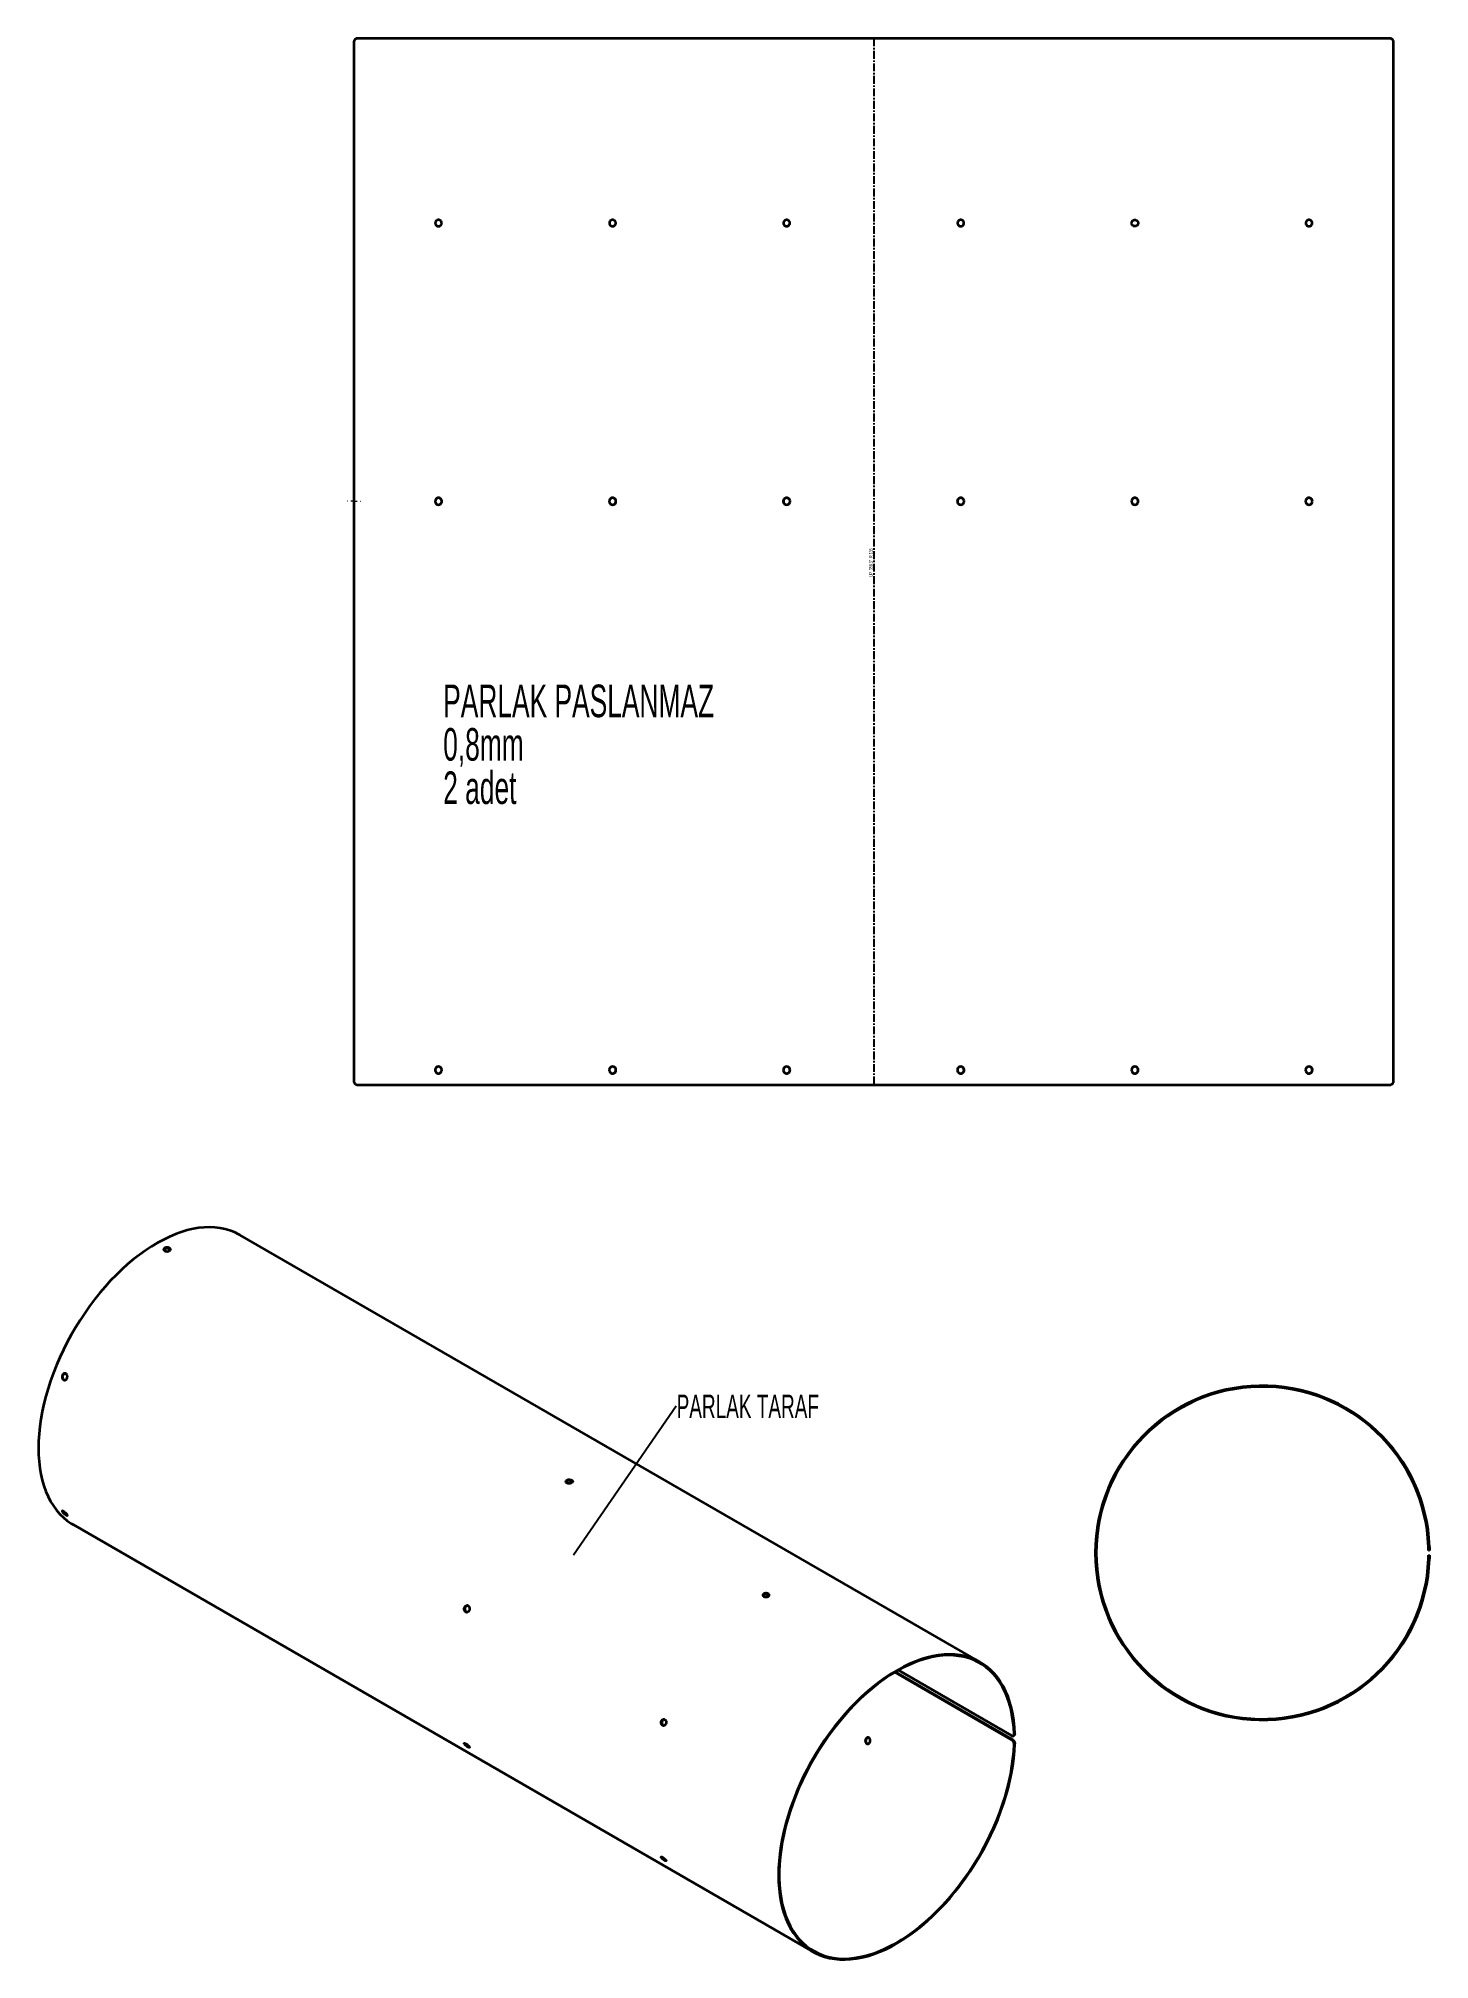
# Model space of a CAD drawing. Header units: millimetres. Extents: x -568 to 562, y -479 to 1082.
import ezdxf

# ---------------------------------------------------------------- set-up
doc = ezdxf.new("R2010")
doc.units = ezdxf.units.MM
doc.linetypes.add('CENTER', pattern=[10.16, 6.35, -1.27, 1.27, -1.27])
doc.styles.add('SLDTEXTSTYLE0', font='TXT', dxfattribs={"width": 0.605})
doc.styles.add('SLDTEXTSTYLE1', font='TXT', dxfattribs={"width": 0.574118})
doc.dimstyles.new('SLDDIMSTYLE0', dxfattribs={"dimtxt": 0.18, "dimasz": 0.7, "dimexe": 0, "dimexo": 0.0625, "dimgap": 0, "dimtad": 0, "dimtih": 1, "dimtoh": 1, "dimdec": 0, "dimrnd": 1e-09, "dimzin": 0, "dimdsep": 46, "dimtxsty": 'Standard', "dimblk1": 'DOT', "dimblk2": 'DOT', "dimsah": 1, "dimcen": 0.09, "dimadec": 0, "dimazin": 0, "dimtfac": 0.7, "dimtdec": 0, "dimtofl": 0, "dimtmove": 0, "dimatfit": 3, "dimldrblk": 'DOT', "dimfxl": 1, "dimfrac": 2, "dimtolj": 1, "dimtzin": 0, "dimarcsym": 0})

msp = doc.modelspace()

# ---------------------------------------------------------------- texts
at = {"color": 7, "linetype": 'Continuous', "lineweight": 0, "insert": (107.1, 656.2), "char_height": 3, "attachment_point": 2, "rotation": 90, "style": 'SLDTEXTSTYLE1'}
msp.add_mtext('UP  358.3°  R 135', dxfattribs=at)
at = {"color": 7, "linetype": 'Continuous', "lineweight": 0, "attachment_point": 1, "style": 'SLDTEXTSTYLE0'}
for s, insert, char_height in [('PARLAK PASLANMAZ', (-238.8, 557.2), 26.458), ('0,8mm', (-238.8, 521.9), 26.46), ('2 adet', (-238.8, 486.7), 26.46)]:
    msp.add_mtext(s, dxfattribs=dict(at, insert=insert, char_height=char_height))

# ---------------------------------------------------------------- blocks, each defined once
blk = doc.blocks.new('SW_NOTE_0')
at = {"color": 0, "linetype": 'Continuous', "lineweight": 0, "insert": (0.5, 9), "char_height": 19.05, "attachment_point": 1, "style": 'SLDTEXTSTYLE0'}
blk.add_mtext('PARLAK TARAF', dxfattribs=at)
blk = doc.blocks.new('_Dot')
at = {"color": 0, "linetype": 'ByBlock', "lineweight": -2}
blk.add_line((-0.5, 0), (-1, 0), dxfattribs=at)
at = {"color": 0, "linetype": 'ByBlock', "const_width": 0.5}
blk.add_lwpolyline([(-0.25, 0, 1), (0.25, 0, 1)], format="xyb", close=True, dxfattribs=at)
blk = doc.blocks.new('SW_CENTERMARKSYMBOL_0')
at = {"color": 0, "linetype": 'Continuous', "lineweight": 18}
for p, q in [((-5, 0), (-5.2, 0)), ((0, 0), (-2.5, 0)), ((0, 5), (0, 5.2)), ((0, 0), (0, 2.5)), ((0, 0), (0, -2.5)), ((0, 0), (2.5, 0)), ((5, 0), (5.2, 0)), ((0, -5), (0, -5.2))]:
    blk.add_line(p, q, dxfattribs=at)

# ---------------------------------------------------------------- linework, layer by layer
at = {"color": 7, "linetype": 'Continuous', "lineweight": 35}
for p, q in [((-311.3, 1079.1), (-311.3, 235.1)), ((530.1, 1082.1), (-308.3, 1082.1)), ((533.1, 235.1), (533.1, 1079.1)), ((323, 929.5), (322.8, 929.5)), ((-239.9, 706.1), (-240, 706.9)), ((-98.5, 706.1), (-98.6, 706.9)), ((37.5, 706.1), (37.6, 705.3)), ((467.2, 706.1), (467, 706.9)), ((-98.5, 244.1), (-98.6, 244.9)), ((184.3, 244.1), (184.2, 244.9)), ((-308.3, 232.1), (530.1, 232.1)), ((197.4, -236.9), (-403.7, 110)), ((310.4, -77.8), (310.4, -77.8)), ((542.8, -77.8), (542.8, -77.8)), ((-136.5, -91.7), (-139, -90.3)), ((-133.8, -90.7), (-136.3, -89.3)), ((307.6, -82.6), (307.6, -82.6)), ((-539.4, -125.2), (61.6, -472.2)), ((561.5, -143.1), (562.3, -143.1)), ((562.3, -153.1), (561.5, -153.1)), ((562.4, -146.1), (561.6, -146.1)), ((561.6, -150.1), (562.4, -150.1)), ((23.1, -183.9), (21, -182.7)), ((21.5, -182.1), (21.5, -181.5)), ((21.6, -181.4), (21.6, -182)), ((25.9, -182.9), (23.7, -181.6)), ((307.6, -213.6), (307.6, -213.6)), ((310.4, -218.4), (310.4, -218.4)), ((542.8, -218.4), (542.8, -218.4)), ((545.6, -213.6), (545.6, -213.6)), ((222.8, -299.9), (128.1, -245.1)), ((223.4, -299.5), (128.6, -244.8)), ((222.8, -296.6), (130.9, -243.5)), ((-60.1, -288.3), (-59.7, -288.4)), ((224.3, -296.7), (224.9, -296.4)), ((224.9, -295.4), (225.5, -295.1)), ((-218.1, -305.3), (-217.8, -305.4)), ((222.8, -299.9), (223.4, -299.5)), ((225.5, -303.2), (224.9, -303.6))]:
    msp.add_line(p, q, dxfattribs=at)
at = {"color": 7, "linetype": 'CENTER'}
msp.add_line((110.9, 1082.1), (110.9, 232.1), dxfattribs=at)
at = {"color": 7, "linetype": 'Continuous', "lineweight": 35, "flags": 128}
for points in [[(-403.7, 110), (-404.7, 110.6), (-408.3, 112.4), (-412, 113.8), (-415.9, 114.9), (-420, 115.7), (-424.2, 116.2), (-428.5, 116.4), (-432.9, 116.2), (-437.4, 115.8), (-442, 115), (-446.7, 113.9), (-451.5, 112.5), (-456.3, 110.7), (-461.1, 108.7), (-466, 106.3), (-470.9, 103.7), (-475.8, 100.8), (-480.6, 97.6), (-485.5, 94.1), (-490.3, 90.4), (-495.1, 86.4), (-499.8, 82.1), (-504.4, 77.6), (-509, 73), (-513.4, 68.1), (-517.7, 63), (-522, 57.7), (-526.1, 52.2), (-530, 46.6), (-533.8, 40.9), (-537.5, 35), (-540.9, 29), (-544.2, 23), (-547.3, 16.8), (-550.2, 10.6), (-552.9, 4.3), (-555.4, -1.9), (-557.7, -8.3), (-559.7, -14.6), (-561.5, -20.8), (-563.1, -27.1), (-564.5, -33.3), (-565.6, -39.4), (-566.5, -45.5), (-567.1, -51.5), (-567.4, -57.3), (-567.6, -63), (-567.4, -68.6), (-567.1, -74), (-566.5, -79.2), (-565.6, -84.3), (-564.5, -89.1), (-563.1, -93.8), (-561.5, -98.2), (-559.7, -102.4), (-557.7, -106.3), (-555.4, -110), (-552.9, -113.4), (-550.2, -116.6), (-547.3, -119.4), (-544.2, -122), (-540.9, -124.3), (-539.4, -125.2)], [(225.5, -295.1), (225.2, -289.6), (224.6, -284.3), (223.8, -279.2), (222.8, -274.3), (221.5, -269.6), (220, -265.1), (218.2, -260.9), (216.2, -256.8), (214, -253.1), (211.6, -249.6), (208.9, -246.4), (206.1, -243.4), (203, -240.8), (199.8, -238.4), (196.4, -236.4), (192.8, -234.6), (189, -233.2), (185.1, -232), (181.1, -231.2), (176.9, -230.7), (172.6, -230.6), (168.1, -230.7), (163.6, -231.2), (159, -232), (154.3, -233.1), (149.6, -234.5), (144.8, -236.3), (139.9, -238.3), (135.1, -240.6), (130.2, -243.3), (125.3, -246.2), (120.4, -249.4), (115.6, -252.9), (110.7, -256.6), (106, -260.6), (101.3, -264.9), (96.6, -269.3), (92.1, -274), (87.6, -278.9), (83.3, -284), (79.1, -289.3), (75, -294.7), (71, -300.3), (67.2, -306.1), (63.6, -311.9), (60.1, -317.9), (56.8, -324), (53.7, -330.1), (50.8, -336.4), (48.1, -342.6), (45.6, -348.9), (43.4, -355.2), (41.3, -361.5), (39.5, -367.8), (37.9, -374.1), (36.6, -380.3), (35.5, -386.4), (34.6, -392.5), (34, -398.4), (33.6, -404.3), (33.5, -410), (33.6, -415.5), (34, -421), (34.6, -426.2), (35.5, -431.3), (36.6, -436.1), (37.9, -440.8), (39.5, -445.2), (41.3, -449.4), (43.4, -453.3), (45.6, -457), (48.1, -460.4), (50.8, -463.5), (53.7, -466.4), (56.8, -469), (60.1, -471.3), (63.6, -473.2), (67.2, -474.9), (71, -476.3), (75, -477.3), (79.1, -478), (83.3, -478.4), (87.6, -478.5), (92.1, -478.3), (96.6, -477.7), (101.3, -476.8), (106, -475.6), (110.7, -474.1), (115.6, -472.3), (120.4, -470.2), (125.3, -467.8), (130.2, -465), (135.1, -462), (139.9, -458.8), (144.8, -455.2), (149.6, -451.4), (154.3, -447.3), (159, -443), (163.6, -438.5), (168.1, -433.7), (172.6, -428.8), (176.9, -423.6), (181.1, -418.3), (185.1, -412.8), (189, -407.2), (192.8, -401.4), (196.4, -395.5), (199.8, -389.5), (203, -383.4), (206.1, -377.2), (208.9, -371), (211.6, -364.7), (214, -358.4), (216.2, -352.1), (218.2, -345.8), (220, -339.5), (221.5, -333.3), (222.8, -327.1), (223.8, -321), (224.6, -315), (225.2, -309), (225.5, -303.2)], [(224.9, -295.4), (224.6, -289.9), (224, -284.6), (223.2, -279.5), (222.2, -274.6), (220.9, -269.9), (219.3, -265.4), (217.6, -261.2), (215.6, -257.2), (213.3, -253.4), (210.9, -249.9), (208.2, -246.7), (205.3, -243.8), (202.3, -241.2), (199, -238.9), (195.5, -236.8), (191.9, -235.1), (188.1, -233.7), (184.2, -232.6), (180.1, -231.9), (175.9, -231.4), (171.5, -231.3), (167.1, -231.5), (162.5, -232), (157.9, -232.9), (153.2, -234.1), (148.4, -235.6), (143.6, -237.4), (138.7, -239.5), (133.8, -241.9), (129, -244.6), (124.1, -247.6), (119.2, -250.9), (114.3, -254.5), (109.5, -258.3), (104.7, -262.4), (100, -266.7), (95.4, -271.2), (90.9, -276), (86.5, -281), (82.2, -286.1), (78, -291.5), (73.9, -297), (70, -302.7), (66.3, -308.5), (62.7, -314.4), (59.3, -320.4), (56, -326.5), (53, -332.7), (50.2, -339), (47.6, -345.3), (45.2, -351.6), (43, -357.9), (41, -364.2), (39.3, -370.5), (37.8, -376.8), (36.6, -383), (35.6, -389.1), (34.8, -395.1), (34.3, -401), (34.1, -406.8), (34.1, -412.5), (34.3, -418), (34.8, -423.3), (35.6, -428.5), (36.6, -433.4), (37.8, -438.2), (39.3, -442.7), (41, -447), (43, -451.1), (45.2, -454.9), (47.6, -458.4), (50.2, -461.7), (53, -464.7), (56, -467.4), (59.3, -469.7), (62.7, -471.8), (66.3, -473.6), (70, -475.1), (73.9, -476.3), (78, -477.1), (82.2, -477.6), (86.5, -477.8), (90.9, -477.6), (95.4, -477.2), (100, -476.4), (104.7, -475.3), (109.5, -473.9), (114.3, -472.1), (119.2, -470.1), (124.1, -467.7), (129, -465.1), (133.8, -462.1), (138.7, -458.9), (143.6, -455.4), (148.4, -451.7), (153.2, -447.6), (157.9, -443.4), (162.5, -438.9), (167.1, -434.2), (171.5, -429.2), (175.9, -424.1), (180.1, -418.8), (184.2, -413.3), (188.1, -407.7), (191.9, -401.9), (195.5, -396), (199, -390), (202.3, -383.9), (205.3, -377.7), (208.2, -371.5), (210.9, -365.2), (213.3, -358.9), (215.6, -352.6), (217.6, -346.3), (219.3, -340), (220.9, -333.7), (222.2, -327.5), (223.2, -321.4), (224, -315.3), (224.6, -309.4), (224.9, -303.6)]]:
    msp.add_lwpolyline(points, dxfattribs=at)
at = {"color": 7, "linetype": 'Continuous', "lineweight": 35}
for radius, start, end in [(135.8, 2.1147, 357.8853), (135, 2.1222, 357.8778)]:
    msp.add_arc((426.6, -148.1), radius, start, end, dxfattribs=at)
for points, knots in [([(-308.3, 1082.1), (-308.4, 1082.1), (-308.5, 1082.1), (-308.7, 1082.1), (-308.9, 1082.1), (-309, 1082), (-309.2, 1082), (-309.3, 1082), (-309.6, 1081.8), (-310, 1081.6), (-310.5, 1081.3), (-310.9, 1080.8), (-311.1, 1080.4), (-311.2, 1080), (-311.3, 1079.7), (-311.3, 1079.4), (-311.3, 1079.2), (-311.3, 1079.1)], [0, 0, 0, 0, 0.037211, 0.07376, 0.109744, 0.145265, 0.180428, 0.21534, 0.250114, 0.374975, 0.499986, 0.624846, 0.749858, 0.812148, 0.874201, 0.936621, 1, 1, 1, 1]), ([(533.1, 1079.1), (533.1, 1079.2), (533.1, 1079.3), (533.1, 1079.5), (533.1, 1079.6), (533.1, 1079.8), (533, 1080), (533, 1080.1), (532.9, 1080.4), (532.6, 1080.8), (532.3, 1081.3), (531.8, 1081.6), (531.4, 1081.9), (531, 1082), (530.7, 1082.1), (530.4, 1082.1), (530.2, 1082.1), (530.1, 1082.1)], [0, 0, 0, 0, 0.037209, 0.073756, 0.10974, 0.145261, 0.180424, 0.215338, 0.250114, 0.374975, 0.499986, 0.624846, 0.749858, 0.812146, 0.874199, 0.936619, 1, 1, 1, 1]), ([(-245.2, 932.1), (-245.2, 932.3), (-245.2, 932.6), (-245.1, 933.1), (-244.8, 933.6), (-244.5, 934), (-244.1, 934.3), (-243.6, 934.5), (-243.2, 934.7), (-242.6, 934.7), (-242.1, 934.7), (-241.6, 934.5), (-241.2, 934.3), (-240.8, 934), (-240.5, 933.6), (-240.2, 933.1), (-240.1, 932.6), (-240, 932.1), (-240.1, 931.6), (-240.2, 931.1), (-240.5, 930.7), (-240.8, 930.3), (-241.2, 929.9), (-241.6, 929.7), (-242.1, 929.6), (-242.6, 929.5), (-243.2, 929.6), (-243.6, 929.7), (-244.1, 929.9), (-244.5, 930.3), (-244.8, 930.7), (-245.1, 931.1), (-245.2, 931.6), (-245.2, 932), (-245.2, 932.1)], [0, 0, 0, 0, 0.031235, 0.062499, 0.093732, 0.124999, 0.15624, 0.187499, 0.218734, 0.25, 0.281223, 0.312499, 0.343716, 0.375, 0.40622, 0.4375, 0.468727, 0.5, 0.531222, 0.562499, 0.593714, 0.624999, 0.65622, 0.687499, 0.718736, 0.75, 0.78124, 0.8125, 0.843733, 0.875, 0.906224, 0.937499, 0.968732, 1, 1, 1, 1]), ([(-103.8, 932.1), (-103.8, 932.3), (-103.8, 932.6), (-103.6, 933.1), (-103.4, 933.6), (-103.1, 934), (-102.7, 934.3), (-102.2, 934.5), (-101.7, 934.7), (-101.2, 934.7), (-100.7, 934.7), (-100.2, 934.5), (-99.8, 934.3), (-99.4, 934), (-99.1, 933.6), (-98.8, 933.1), (-98.7, 932.6), (-98.6, 932.1), (-98.7, 931.6), (-98.8, 931.1), (-99, 930.7), (-99.4, 930.3), (-99.8, 929.9), (-100.2, 929.7), (-100.7, 929.6), (-101.2, 929.5), (-101.7, 929.6), (-102.2, 929.7), (-102.7, 929.9), (-103.1, 930.3), (-103.4, 930.7), (-103.6, 931.1), (-103.8, 931.6), (-103.8, 932), (-103.8, 932.1)], [0, 0, 0, 0, 0.031235, 0.062499, 0.093732, 0.124999, 0.15624, 0.187499, 0.218734, 0.25, 0.281223, 0.312499, 0.343716, 0.375, 0.40622, 0.4375, 0.468727, 0.5, 0.531222, 0.562499, 0.593714, 0.624999, 0.65622, 0.687499, 0.718736, 0.75, 0.78124, 0.8125, 0.843733, 0.875, 0.906224, 0.937499, 0.968732, 1, 1, 1, 1]), ([(37.6, 932.1), (37.6, 932.3), (37.6, 932.6), (37.8, 933.1), (38, 933.6), (38.3, 934), (38.7, 934.3), (39.2, 934.5), (39.7, 934.7), (40.2, 934.7), (40.7, 934.7), (41.2, 934.5), (41.6, 934.3), (42, 934), (42.4, 933.6), (42.6, 933.1), (42.8, 932.6), (42.8, 932.1), (42.8, 931.6), (42.6, 931.1), (42.4, 930.7), (42, 930.3), (41.6, 929.9), (41.2, 929.7), (40.7, 929.6), (40.2, 929.5), (39.7, 929.6), (39.2, 929.7), (38.7, 929.9), (38.3, 930.3), (38, 930.7), (37.8, 931.1), (37.6, 931.6), (37.6, 932), (37.6, 932.1)], [0, 0, 0, 0, 0.031235, 0.062499, 0.093732, 0.124999, 0.15624, 0.187499, 0.218734, 0.25, 0.281223, 0.312499, 0.343716, 0.375, 0.40622, 0.4375, 0.468727, 0.5, 0.531222, 0.562499, 0.593714, 0.624999, 0.65622, 0.687499, 0.718736, 0.75, 0.78124, 0.8125, 0.843733, 0.875, 0.906224, 0.937499, 0.968732, 1, 1, 1, 1]), ([(179, 932.1), (179, 932.3), (179, 932.6), (179.2, 933.1), (179.4, 933.6), (179.7, 934), (180.1, 934.3), (180.6, 934.5), (181.1, 934.7), (181.6, 934.7), (182.1, 934.7), (182.6, 934.5), (183.1, 934.3), (183.4, 934), (183.8, 933.6), (184, 933.1), (184.2, 932.6), (184.2, 932.1), (184.2, 931.6), (184, 931.1), (183.8, 930.7), (183.5, 930.3), (183.1, 929.9), (182.6, 929.7), (182.1, 929.6), (181.6, 929.5), (181.1, 929.6), (180.6, 929.7), (180.1, 929.9), (179.8, 930.3), (179.4, 930.7), (179.2, 931.1), (179, 931.6), (179, 932), (179, 932.1)], [0, 0, 0, 0, 0.031235, 0.062499, 0.093732, 0.124999, 0.15624, 0.187499, 0.218734, 0.25, 0.281223, 0.312499, 0.343716, 0.375, 0.40622, 0.4375, 0.468727, 0.5, 0.531222, 0.562499, 0.593714, 0.624999, 0.65622, 0.687499, 0.718736, 0.75, 0.78124, 0.8125, 0.843733, 0.875, 0.906224, 0.937499, 0.968732, 1, 1, 1, 1]), ([(322.8, 929.5), (322.8, 929.5), (322.6, 929.5), (322.5, 929.6), (322.3, 929.6), (322.1, 929.7), (322, 929.7), (321.8, 929.8), (321.7, 929.9), (321.6, 930), (321.4, 930.1), (321.3, 930.2), (321.2, 930.3), (321, 930.5), (320.7, 930.8), (320.5, 931.3), (320.4, 931.8), (320.4, 932.3), (320.5, 932.8), (320.7, 933.3), (320.9, 933.7), (321.3, 934.1), (321.7, 934.4), (322.1, 934.6), (322.6, 934.7), (323.1, 934.7), (323.6, 934.7), (324.1, 934.5), (324.5, 934.3), (324.9, 933.9), (325.2, 933.5), (325.5, 933.1), (325.6, 932.6), (325.6, 932.1), (325.6, 931.6), (325.4, 931.1), (325.2, 930.6), (324.9, 930.3), (324.6, 930), (324.3, 929.9), (324, 929.7), (323.7, 929.6), (323.4, 929.5), (323.1, 929.5), (323, 929.5)], [0, 0, 0, 0, 0.011031, 0.021815, 0.03239, 0.042796, 0.053075, 0.06327, 0.073426, 0.083587, 0.093798, 0.104105, 0.114549, 0.125173, 0.156384, 0.187656, 0.218865, 0.250139, 0.28135, 0.312621, 0.343851, 0.375103, 0.40635, 0.437585, 0.468817, 0.500066, 0.531275, 0.562549, 0.593753, 0.625031, 0.656241, 0.687514, 0.718725, 0.749995, 0.7812, 0.812477, 0.843678, 0.874959, 0.895768, 0.916647, 0.937223, 0.957746, 0.978562, 1, 1, 1, 1]), ([(461.8, 932.1), (461.8, 932.3), (461.9, 932.6), (462, 933.1), (462.2, 933.6), (462.6, 934), (463, 934.3), (463.4, 934.5), (463.9, 934.7), (464.4, 934.7), (464.9, 934.7), (465.4, 934.5), (465.9, 934.3), (466.3, 934), (466.6, 933.6), (466.8, 933.1), (467, 932.6), (467, 932.1), (467, 931.6), (466.8, 931.1), (466.6, 930.7), (466.3, 930.3), (465.9, 929.9), (465.4, 929.7), (464.9, 929.6), (464.4, 929.5), (463.9, 929.6), (463.4, 929.7), (463, 929.9), (462.6, 930.3), (462.3, 930.7), (462, 931.1), (461.9, 931.6), (461.8, 932), (461.8, 932.1)], [0, 0, 0, 0, 0.031235, 0.062499, 0.093732, 0.124999, 0.15624, 0.187499, 0.218734, 0.25, 0.281223, 0.312499, 0.343716, 0.375, 0.40622, 0.4375, 0.468727, 0.5, 0.531222, 0.562499, 0.593714, 0.624999, 0.65622, 0.687499, 0.718736, 0.75, 0.78124, 0.8125, 0.843733, 0.875, 0.906224, 0.937499, 0.968732, 1, 1, 1, 1]), ([(-239.9, 706.1), (-239.9, 705.8), (-240, 705.4), (-240.2, 704.7), (-240.4, 704.4), (-241, 703.9), (-241.3, 703.7), (-241.9, 703.4), (-242.6, 703.3), (-243.4, 703.4), (-244, 703.7), (-244.3, 703.9), (-244.8, 704.4), (-245, 704.7), (-245.3, 705.4), (-245.5, 706.1), (-245.3, 706.8), (-245, 707.5), (-244.8, 707.8), (-244.3, 708.3), (-244, 708.5), (-243.4, 708.8), (-242.6, 708.9), (-241.9, 708.8), (-241.3, 708.5), (-241, 708.3), (-240.4, 707.8), (-240.2, 707.5), (-240, 706.8), (-239.9, 706.5), (-239.9, 706.1)], [0, 0, 0, 0, 0.0625, 0.062506, 0.125, 0.125009, 0.1875, 0.187506, 0.25, 0.312494, 0.312501, 0.374992, 0.375001, 0.437494, 0.437501, 0.5, 0.5625, 0.562506, 0.625, 0.625009, 0.6875, 0.687506, 0.75, 0.812494, 0.8125, 0.874992, 0.875001, 0.937494, 0.937501, 1, 1, 1, 1]), ([(-240.3, 704.7), (-240.2, 704.9), (-240, 705.4), (-239.9, 705.9), (-239.9, 706.1)], [0, 0, 0, 0, 0.535862, 1, 1, 1, 1]), ([(-98.5, 706.1), (-98.5, 705.8), (-98.5, 705.4), (-98.8, 704.7), (-99, 704.4), (-99.5, 703.9), (-99.8, 703.7), (-100.5, 703.4), (-101.2, 703.3), (-101.9, 703.4), (-102.6, 703.7), (-102.9, 703.9), (-103.4, 704.4), (-103.6, 704.7), (-103.9, 705.4), (-104, 706.1), (-103.9, 706.8), (-103.6, 707.5), (-103.4, 707.8), (-102.9, 708.3), (-102.6, 708.5), (-101.9, 708.8), (-101.2, 708.9), (-100.5, 708.8), (-99.8, 708.5), (-99.5, 708.3), (-99, 707.8), (-98.8, 707.5), (-98.5, 706.8), (-98.5, 706.5), (-98.5, 706.1)], [0, 0, 0, 0, 0.0625, 0.062506, 0.125, 0.125009, 0.1875, 0.187506, 0.25, 0.312494, 0.312501, 0.374992, 0.375001, 0.437494, 0.437501, 0.5, 0.5625, 0.562506, 0.625, 0.625009, 0.6875, 0.687506, 0.75, 0.812494, 0.8125, 0.874992, 0.875001, 0.937494, 0.937501, 1, 1, 1, 1]), ([(-98.9, 704.7), (-98.8, 704.9), (-98.5, 705.4), (-98.5, 705.9), (-98.5, 706.1)], [0, 0, 0, 0, 0.535862, 1, 1, 1, 1]), ([(37.4, 706.1), (37.4, 706.5), (37.5, 706.8), (37.8, 707.5), (38, 707.8), (38.5, 708.3), (38.8, 708.5), (39.5, 708.8), (40.2, 708.9), (40.9, 708.8), (41.6, 708.5), (41.9, 708.3), (42.4, 707.8), (42.6, 707.5), (42.9, 706.8), (43, 706.1), (42.9, 705.4), (42.6, 704.7), (42.4, 704.4), (41.9, 703.9), (41.6, 703.7), (40.9, 703.4), (40.2, 703.3), (39.5, 703.4), (38.8, 703.7), (38.5, 703.9), (38, 704.4), (37.8, 704.7), (37.5, 705.4), (37.4, 705.8), (37.4, 706.1)], [0, 0, 0, 0, 0.0625, 0.062506, 0.125, 0.125009, 0.1875, 0.187506, 0.25, 0.312494, 0.312501, 0.374992, 0.375001, 0.437494, 0.437501, 0.5, 0.5625, 0.562506, 0.625, 0.625009, 0.6875, 0.687506, 0.75, 0.812494, 0.8125, 0.874992, 0.875001, 0.937494, 0.937501, 1, 1, 1, 1]), ([(37.9, 707.5), (37.7, 707.3), (37.5, 706.9), (37.5, 706.4), (37.5, 706.1)], [0, 0, 0, 0, 0.535688, 1, 1, 1, 1]), ([(178.8, 706.1), (178.8, 706.5), (178.9, 706.8), (179.2, 707.5), (179.4, 707.8), (179.9, 708.3), (180.2, 708.5), (180.9, 708.8), (181.6, 708.9), (182.3, 708.8), (183, 708.5), (183.3, 708.3), (183.8, 707.8), (184, 707.5), (184.3, 706.8), (184.4, 706.1), (184.3, 705.4), (184, 704.7), (183.8, 704.4), (183.3, 703.9), (183, 703.7), (182.3, 703.4), (181.6, 703.3), (180.9, 703.4), (180.2, 703.7), (179.9, 703.9), (179.4, 704.4), (179.2, 704.7), (178.9, 705.4), (178.8, 705.8), (178.8, 706.1)], [0, 0, 0, 0, 0.0625, 0.062506, 0.125, 0.125009, 0.1875, 0.187506, 0.25, 0.312494, 0.312501, 0.374992, 0.375001, 0.437494, 0.437501, 0.5, 0.5625, 0.562506, 0.625, 0.625009, 0.6875, 0.687506, 0.75, 0.812494, 0.8125, 0.874992, 0.875001, 0.937494, 0.937501, 1, 1, 1, 1]), ([(179.3, 707.5), (179.2, 707.3), (178.9, 706.9), (178.9, 706.4), (178.9, 706.1)], [0, 0, 0, 0, 0.535862, 1, 1, 1, 1]), ([(178.9, 706.1), (178.9, 705.8), (178.9, 705.5), (179, 705.3), (179, 705.3)], [0, 0, 0, 0, 0.914219, 1, 1, 1, 1]), ([(325.8, 706.1), (325.8, 705.8), (325.7, 705.4), (325.4, 704.7), (325.2, 704.4), (324.7, 703.9), (324.4, 703.7), (323.7, 703.4), (323, 703.3), (322.3, 703.4), (321.6, 703.7), (321.3, 703.9), (320.8, 704.4), (320.6, 704.7), (320.3, 705.4), (320.2, 706.1), (320.3, 706.8), (320.6, 707.5), (320.8, 707.8), (321.3, 708.3), (321.6, 708.5), (322.3, 708.8), (323, 708.9), (323.7, 708.8), (324.4, 708.5), (324.7, 708.3), (325.2, 707.8), (325.4, 707.5), (325.7, 706.8), (325.8, 706.5), (325.8, 706.1)], [0, 0, 0, 0, 0.0625, 0.062506, 0.125, 0.125009, 0.1875, 0.187506, 0.25, 0.312494, 0.312501, 0.374992, 0.375001, 0.437494, 0.437501, 0.5, 0.5625, 0.562506, 0.625, 0.625009, 0.6875, 0.687506, 0.75, 0.812494, 0.8125, 0.874992, 0.875001, 0.937494, 0.937501, 1, 1, 1, 1]), ([(325.3, 704.7), (325.5, 704.9), (325.7, 705.4), (325.7, 705.9), (325.7, 706.1)], [0, 0, 0, 0, 0.535862, 1, 1, 1, 1]), ([(325.7, 706.1), (325.7, 706.4), (325.7, 706.7), (325.6, 707), (325.6, 707)], [0, 0, 0, 0, 0.914219, 1, 1, 1, 1]), ([(467.2, 706.1), (467.2, 705.8), (467.1, 705.4), (466.8, 704.7), (466.6, 704.4), (466.1, 703.9), (465.8, 703.7), (465.1, 703.4), (464.4, 703.3), (463.7, 703.4), (463, 703.7), (462.7, 703.9), (462.2, 704.4), (462, 704.7), (461.7, 705.4), (461.6, 706.1), (461.7, 706.8), (462, 707.5), (462.2, 707.8), (462.7, 708.3), (463, 708.5), (463.7, 708.8), (464.4, 708.9), (465.1, 708.8), (465.8, 708.5), (466.1, 708.3), (466.6, 707.8), (466.8, 707.5), (467.1, 706.8), (467.2, 706.5), (467.2, 706.1)], [0, 0, 0, 0, 0.0625, 0.062506, 0.125, 0.125009, 0.1875, 0.187506, 0.25, 0.312494, 0.312501, 0.374992, 0.375001, 0.437494, 0.437501, 0.5, 0.5625, 0.562506, 0.625, 0.625009, 0.6875, 0.687506, 0.75, 0.812494, 0.8125, 0.874992, 0.875001, 0.937494, 0.937501, 1, 1, 1, 1]), ([(466.7, 704.7), (466.9, 704.9), (467.1, 705.4), (467.1, 705.9), (467.2, 706.1)], [0, 0, 0, 0, 0.535862, 1, 1, 1, 1]), ([(-311.3, 235.1), (-311.3, 235.1), (-311.3, 234.9), (-311.3, 234.8), (-311.3, 234.6), (-311.3, 234.4), (-311.2, 234.3), (-311.2, 234.1), (-311.1, 233.8), (-310.9, 233.4), (-310.5, 233), (-310, 232.6), (-309.6, 232.4), (-309.2, 232.2), (-308.9, 232.2), (-308.6, 232.1), (-308.4, 232.1), (-308.3, 232.1)], [0, 0, 0, 0, 0.037209, 0.073756, 0.10974, 0.145261, 0.180424, 0.215338, 0.250114, 0.374975, 0.499986, 0.624846, 0.749858, 0.812146, 0.874199, 0.936619, 1, 1, 1, 1]), ([(-245.4, 244.1), (-245.4, 244.5), (-245.3, 244.8), (-245, 245.5), (-244.8, 245.8), (-244.3, 246.3), (-244, 246.5), (-243.4, 246.8), (-242.6, 246.9), (-241.9, 246.8), (-241.3, 246.5), (-241, 246.3), (-240.4, 245.8), (-240.2, 245.5), (-240, 244.8), (-239.8, 244.1), (-240, 243.4), (-240.2, 242.7), (-240.4, 242.4), (-241, 241.9), (-241.3, 241.7), (-241.9, 241.4), (-242.6, 241.3), (-243.4, 241.4), (-244, 241.7), (-244.3, 241.9), (-244.8, 242.4), (-245, 242.7), (-245.3, 243.4), (-245.4, 243.8), (-245.4, 244.1)], [0, 0, 0, 0, 0.062499, 0.062506, 0.124999, 0.125008, 0.1875, 0.187506, 0.25, 0.312494, 0.3125, 0.374991, 0.375, 0.437494, 0.4375, 0.5, 0.562499, 0.562506, 0.624999, 0.625008, 0.687499, 0.687506, 0.75, 0.812494, 0.8125, 0.874991, 0.875, 0.937494, 0.9375, 1, 1, 1, 1]), ([(-245, 245.5), (-245.1, 245.3), (-245.3, 244.9), (-245.4, 244.4), (-245.4, 244.1)], [0, 0, 0, 0, 0.535688, 1, 1, 1, 1]), ([(-245.4, 244.1), (-245.4, 243.8), (-245.4, 243.5), (-245.2, 243.3), (-245.2, 243.3)], [0, 0, 0, 0, 0.9132335, 1, 1, 1, 1]), ([(-98.5, 244.1), (-98.5, 243.8), (-98.5, 243.4), (-98.8, 242.7), (-99, 242.4), (-99.5, 241.9), (-99.8, 241.7), (-100.5, 241.4), (-101.2, 241.3), (-101.9, 241.4), (-102.6, 241.7), (-102.9, 241.9), (-103.4, 242.4), (-103.6, 242.7), (-103.9, 243.4), (-104, 244.1), (-103.9, 244.8), (-103.6, 245.5), (-103.4, 245.8), (-102.9, 246.3), (-102.6, 246.5), (-101.9, 246.8), (-101.2, 246.9), (-100.5, 246.8), (-99.8, 246.5), (-99.5, 246.3), (-99, 245.8), (-98.8, 245.5), (-98.5, 244.8), (-98.5, 244.5), (-98.5, 244.1)], [0, 0, 0, 0, 0.062499, 0.062506, 0.124999, 0.125008, 0.1875, 0.187506, 0.25, 0.312494, 0.3125, 0.374991, 0.375, 0.437494, 0.4375, 0.5, 0.562499, 0.562506, 0.624999, 0.625008, 0.687499, 0.687506, 0.75, 0.812494, 0.8125, 0.874991, 0.875, 0.937494, 0.9375, 1, 1, 1, 1]), ([(-98.9, 242.7), (-98.8, 242.9), (-98.5, 243.4), (-98.5, 243.9), (-98.5, 244.1)], [0, 0, 0, 0, 0.535862, 1, 1, 1, 1]), ([(42.9, 244.1), (42.9, 243.8), (42.9, 243.4), (42.6, 242.7), (42.4, 242.4), (41.9, 241.9), (41.6, 241.7), (40.9, 241.4), (40.2, 241.3), (39.5, 241.4), (38.8, 241.7), (38.5, 241.9), (38, 242.4), (37.8, 242.7), (37.5, 243.4), (37.4, 244.1), (37.5, 244.8), (37.8, 245.5), (38, 245.8), (38.5, 246.3), (38.8, 246.5), (39.5, 246.8), (40.2, 246.9), (40.9, 246.8), (41.6, 246.5), (41.9, 246.3), (42.4, 245.8), (42.6, 245.5), (42.9, 244.8), (42.9, 244.5), (42.9, 244.1)], [0, 0, 0, 0, 0.062499, 0.062506, 0.124999, 0.125008, 0.1875, 0.187506, 0.25, 0.312494, 0.3125, 0.374991, 0.375, 0.437494, 0.4375, 0.5, 0.562499, 0.562506, 0.624999, 0.625008, 0.687499, 0.687506, 0.75, 0.812494, 0.8125, 0.874991, 0.875, 0.937494, 0.9375, 1, 1, 1, 1]), ([(42.5, 242.7), (42.6, 242.9), (42.9, 243.4), (42.9, 243.9), (42.9, 244.1)], [0, 0, 0, 0, 0.535688, 1, 1, 1, 1]), ([(42.9, 244.1), (42.9, 244.4), (42.9, 244.7), (42.8, 245), (42.8, 245)], [0, 0, 0, 0, 0.913234, 1, 1, 1, 1]), ([(184.4, 244.1), (184.4, 243.8), (184.3, 243.4), (184, 242.7), (183.8, 242.4), (183.3, 241.9), (183, 241.7), (182.3, 241.4), (181.6, 241.3), (180.9, 241.4), (180.2, 241.7), (179.9, 241.9), (179.4, 242.4), (179.2, 242.7), (178.9, 243.4), (178.8, 244.1), (178.9, 244.8), (179.2, 245.5), (179.4, 245.8), (179.9, 246.3), (180.2, 246.5), (180.9, 246.8), (181.6, 246.9), (182.3, 246.8), (183, 246.5), (183.3, 246.3), (183.8, 245.8), (184, 245.5), (184.3, 244.8), (184.4, 244.5), (184.4, 244.1)], [0, 0, 0, 0, 0.062499, 0.062506, 0.124999, 0.125008, 0.1875, 0.187506, 0.25, 0.312494, 0.3125, 0.374991, 0.375, 0.437494, 0.4375, 0.5, 0.562499, 0.562506, 0.624999, 0.625008, 0.687499, 0.687506, 0.75, 0.812494, 0.8125, 0.874991, 0.875, 0.937494, 0.9375, 1, 1, 1, 1]), ([(183.9, 242.7), (184, 242.9), (184.3, 243.4), (184.3, 243.9), (184.3, 244.1)], [0, 0, 0, 0, 0.5358621, 1, 1, 1, 1]), ([(325.8, 244.1), (325.8, 243.8), (325.7, 243.4), (325.4, 242.7), (325.2, 242.4), (324.7, 241.9), (324.4, 241.7), (323.7, 241.4), (323, 241.3), (322.3, 241.4), (321.6, 241.7), (321.3, 241.9), (320.8, 242.4), (320.6, 242.7), (320.3, 243.4), (320.2, 244.1), (320.3, 244.8), (320.6, 245.5), (320.8, 245.8), (321.3, 246.3), (321.6, 246.5), (322.3, 246.8), (323, 246.9), (323.7, 246.8), (324.4, 246.5), (324.7, 246.3), (325.2, 245.8), (325.4, 245.5), (325.7, 244.8), (325.8, 244.5), (325.8, 244.1)], [0, 0, 0, 0, 0.062499, 0.062506, 0.124999, 0.125008, 0.1875, 0.187506, 0.25, 0.312494, 0.3125, 0.374991, 0.375, 0.437494, 0.4375, 0.5, 0.562499, 0.562506, 0.624999, 0.625008, 0.687499, 0.687506, 0.75, 0.812494, 0.8125, 0.874991, 0.875, 0.937494, 0.9375, 1, 1, 1, 1]), ([(325.3, 242.7), (325.5, 242.9), (325.7, 243.4), (325.7, 243.9), (325.7, 244.1)], [0, 0, 0, 0, 0.5358621, 1, 1, 1, 1]), ([(325.7, 244.1), (325.7, 244.4), (325.7, 244.7), (325.6, 245), (325.6, 245)], [0, 0, 0, 0, 0.914218, 1, 1, 1, 1]), ([(467.2, 244.1), (467.2, 243.8), (467.1, 243.4), (466.8, 242.7), (466.6, 242.4), (466.1, 241.9), (465.8, 241.7), (465.1, 241.4), (464.4, 241.3), (463.7, 241.4), (463, 241.7), (462.7, 241.9), (462.2, 242.4), (462, 242.7), (461.7, 243.4), (461.6, 244.1), (461.7, 244.8), (462, 245.5), (462.2, 245.8), (462.7, 246.3), (463, 246.5), (463.7, 246.8), (464.4, 246.9), (465.1, 246.8), (465.8, 246.5), (466.1, 246.3), (466.6, 245.8), (466.8, 245.5), (467.1, 244.8), (467.2, 244.5), (467.2, 244.1)], [0, 0, 0, 0, 0.062499, 0.062506, 0.124999, 0.125008, 0.1875, 0.187506, 0.25, 0.312494, 0.3125, 0.374991, 0.375, 0.437494, 0.4375, 0.5, 0.562499, 0.562506, 0.624999, 0.625008, 0.687499, 0.687506, 0.75, 0.812494, 0.8125, 0.874991, 0.875, 0.937494, 0.9375, 1, 1, 1, 1]), ([(466.7, 242.7), (466.9, 242.9), (467.1, 243.4), (467.1, 243.9), (467.2, 244.1)], [0, 0, 0, 0, 0.5358621, 1, 1, 1, 1]), ([(467.2, 244.1), (467.2, 244.4), (467.2, 244.7), (467, 245), (467, 245)], [0, 0, 0, 0, 0.914218, 1, 1, 1, 1]), ([(530.1, 232.1), (530.2, 232.1), (530.3, 232.1), (530.5, 232.1), (530.6, 232.2), (530.8, 232.2), (531, 232.2), (531.1, 232.3), (531.4, 232.4), (531.8, 232.6), (532.3, 233), (532.6, 233.4), (532.9, 233.9), (533, 234.2), (533.1, 234.5), (533.1, 234.8), (533.1, 235), (533.1, 235.1)], [0, 0, 0, 0, 0.037211, 0.07376, 0.109744, 0.145265, 0.180428, 0.21534, 0.250114, 0.374975, 0.499986, 0.624846, 0.749858, 0.812148, 0.874201, 0.936621, 1, 1, 1, 1]), ([(-461.1, 99.5), (-461, 99.4), (-460.9, 99.4), (-460.7, 99.2), (-460.6, 99.1), (-460.5, 98.9), (-460.4, 98.8), (-460.3, 98.6), (-460.3, 98.5), (-460.3, 98.3), (-460.3, 98.2), (-460.4, 98), (-460.5, 97.9), (-460.6, 97.7), (-460.7, 97.6), (-460.9, 97.4), (-461, 97.4), (-461.2, 97.2), (-461.4, 97.2), (-461.7, 97), (-461.8, 97), (-462.2, 96.9), (-462.3, 96.9), (-462.7, 96.8), (-462.9, 96.8), (-463.2, 96.8), (-463.4, 96.8), (-463.8, 96.9), (-463.9, 96.9), (-464.3, 97), (-464.4, 97), (-464.7, 97.1), (-464.9, 97.2), (-465.1, 97.3), (-465.2, 97.4), (-465.4, 97.6), (-465.5, 97.7), (-465.7, 97.9), (-465.7, 98), (-465.8, 98.2), (-465.8, 98.3), (-465.8, 98.5), (-465.8, 98.6), (-465.7, 98.8), (-465.7, 98.9), (-465.5, 99.1), (-465.4, 99.2), (-465.2, 99.4), (-465.1, 99.5), (-464.9, 99.6), (-464.7, 99.7), (-464.4, 99.8), (-464.3, 99.8), (-463.9, 99.9), (-463.8, 99.9), (-463.4, 100), (-463.2, 100), (-462.9, 100), (-462.7, 100), (-462.4, 99.9), (-462.2, 99.9), (-461.7, 99.8), (-461.4, 99.7), (-461.1, 99.5)], [0, 0, 0, 0, 0.03125, 0.03125, 0.0625, 0.0625, 0.09375, 0.09375, 0.125, 0.125, 0.15625, 0.15625, 0.1875, 0.1875, 0.21875, 0.21875, 0.25, 0.25, 0.28125, 0.28125, 0.3125, 0.3125, 0.34375, 0.34375, 0.375, 0.375, 0.40625, 0.40625, 0.4375, 0.4375, 0.46875, 0.46875, 0.5, 0.5, 0.53125, 0.53125, 0.5625, 0.5625, 0.59375, 0.59375, 0.625, 0.625, 0.65625, 0.65625, 0.6875, 0.6875, 0.71875, 0.71875, 0.75, 0.75, 0.78125, 0.78125, 0.8125, 0.8125, 0.84375, 0.84375, 0.875, 0.875, 0.90625, 0.90625, 0.9375, 0.9375, 1, 1, 1, 1]), ([(-465.8, 97.8), (-465.8, 97.8), (-465.8, 98.1), (-465.6, 98.5), (-465, 98.9), (-464.2, 99.2), (-463.3, 99.4), (-462.4, 99.3), (-461.6, 99.1), (-461.3, 98.9), (-461.1, 98.9)], [0, 0, 0, 0, 0.051295, 0.1944642, 0.3376218, 0.4807537, 0.6238858, 0.7670437, 0.9102128, 1, 1, 1, 1]), ([(-461.1, 98.9), (-460.9, 98.7), (-460.5, 98.4), (-460.3, 98), (-460.3, 97.8), (-460.3, 97.8)], [0, 0, 0, 0, 0.429624, 0.859245, 1, 1, 1, 1]), ([(-545.2, -2.5), (-545.1, -2.6), (-545, -2.7), (-544.8, -2.9), (-544.7, -3), (-544.5, -3.3), (-544.4, -3.4), (-544.3, -3.7), (-544.2, -3.9), (-544.1, -4.2), (-544.1, -4.4), (-544, -4.8), (-544, -4.9), (-544.1, -5.3), (-544.1, -5.5), (-544.2, -5.8), (-544.2, -6), (-544.3, -6.3), (-544.4, -6.5), (-544.6, -6.8), (-544.7, -6.9), (-544.9, -7.2), (-545, -7.3), (-545.3, -7.5), (-545.4, -7.5), (-545.7, -7.7), (-545.8, -7.7), (-546.1, -7.8), (-546.2, -7.8), (-546.5, -7.8), (-546.6, -7.8), (-546.9, -7.7), (-547, -7.6), (-547.3, -7.5), (-547.4, -7.4), (-547.6, -7.2), (-547.8, -7.1), (-547.9, -6.8), (-548, -6.6), (-548.2, -6.3), (-548.2, -6.2), (-548.3, -5.8), (-548.4, -5.7), (-548.4, -5.3), (-548.4, -5.1), (-548.4, -4.8), (-548.4, -4.6), (-548.3, -4.2), (-548.2, -4.1), (-548.1, -3.7), (-548, -3.6), (-547.9, -3.3), (-547.8, -3.2), (-547.5, -2.9), (-547.4, -2.8), (-547.2, -2.6), (-547, -2.5), (-546.8, -2.4), (-546.6, -2.4), (-546.3, -2.3), (-546.2, -2.3), (-545.8, -2.3), (-545.5, -2.4), (-545.2, -2.5)], [0, 0, 0, 0, 0.03125, 0.03125, 0.0625, 0.0625, 0.09375, 0.09375, 0.125, 0.125, 0.15625, 0.15625, 0.1875, 0.1875, 0.21875, 0.21875, 0.25, 0.25, 0.28125, 0.28125, 0.3125, 0.3125, 0.34375, 0.34375, 0.375, 0.375, 0.40625, 0.40625, 0.4375, 0.4375, 0.46875, 0.46875, 0.5, 0.5, 0.53125, 0.53125, 0.5625, 0.5625, 0.59375, 0.59375, 0.625, 0.625, 0.65625, 0.65625, 0.6875, 0.6875, 0.71875, 0.71875, 0.75, 0.75, 0.78125, 0.78125, 0.8125, 0.8125, 0.84375, 0.84375, 0.875, 0.875, 0.90625, 0.90625, 0.9375, 0.9375, 1, 1, 1, 1]), ([(-546, -7.8), (-546.1, -7.8), (-546.6, -7.7), (-547.1, -7.3), (-547.6, -6.6), (-547.9, -5.8), (-547.9, -4.8), (-547.7, -3.9), (-547.3, -3.1), (-546.6, -2.6), (-546, -2.3), (-545.7, -2.4), (-545.6, -2.4)], [0, 0, 0, 0, 0.079774, 0.189355, 0.298926, 0.408514, 0.518117, 0.627712, 0.737287, 0.846862, 0.956457, 1, 1, 1, 1]), ([(-134.4, -89.1), (-134.6, -89), (-134.7, -88.9), (-135, -88.8), (-135.2, -88.8), (-135.5, -88.7), (-135.7, -88.7), (-136, -88.6), (-136.2, -88.6), (-136.6, -88.6), (-136.7, -88.6), (-137.1, -88.6), (-137.3, -88.7), (-137.6, -88.7), (-137.8, -88.8), (-138.1, -88.9), (-138.2, -89), (-138.4, -89.1), (-138.6, -89.2), (-138.8, -89.4), (-138.8, -89.5), (-139, -89.7), (-139, -89.8), (-139.1, -90), (-139.1, -90.1), (-139.1, -90.3), (-139.1, -90.4), (-139, -90.6), (-139, -90.7), (-138.8, -90.9), (-138.8, -91), (-138.6, -91.2), (-138.4, -91.2), (-138.2, -91.4), (-138.1, -91.5), (-137.8, -91.6), (-137.6, -91.6), (-137.3, -91.7), (-137.1, -91.7), (-136.7, -91.8), (-136.6, -91.8), (-136.2, -91.8), (-136, -91.8), (-135.7, -91.7), (-135.5, -91.7), (-135.2, -91.6), (-135, -91.6), (-134.7, -91.4), (-134.6, -91.4), (-134.3, -91.2), (-134.2, -91.1), (-134, -91), (-133.9, -90.9), (-133.8, -90.7), (-133.7, -90.6), (-133.6, -90.4), (-133.6, -90.3), (-133.6, -90.1), (-133.6, -90), (-133.7, -89.8), (-133.8, -89.7), (-134, -89.4), (-134.2, -89.2), (-134.4, -89.1)], [0, 0, 0, 0, 0.03125, 0.03125, 0.0625, 0.0625, 0.09375, 0.09375, 0.125, 0.125, 0.15625, 0.15625, 0.1875, 0.1875, 0.21875, 0.21875, 0.25, 0.25, 0.28125, 0.28125, 0.3125, 0.3125, 0.34375, 0.34375, 0.375, 0.375, 0.40625, 0.40625, 0.4375, 0.4375, 0.46875, 0.46875, 0.5, 0.5, 0.53125, 0.53125, 0.5625, 0.5625, 0.59375, 0.59375, 0.625, 0.625, 0.65625, 0.65625, 0.6875, 0.6875, 0.71875, 0.71875, 0.75, 0.75, 0.78125, 0.78125, 0.8125, 0.8125, 0.84375, 0.84375, 0.875, 0.875, 0.90625, 0.90625, 0.9375, 0.9375, 1, 1, 1, 1]), ([(-134.4, -89.7), (-134.7, -89.6), (-135.2, -89.4), (-136.1, -89.2), (-137, -89.3), (-137.9, -89.5), (-138.6, -89.8), (-139, -90.2), (-139, -90.4), (-139, -90.5)], [0, 0, 0, 0, 0.157028, 0.314056, 0.471104, 0.628165, 0.785204, 0.94222, 1, 1, 1, 1]), ([(-133.8, -90.3), (-133.9, -90.2), (-134, -90), (-134.3, -89.8), (-134.4, -89.7)], [0, 0, 0, 0, 0.496407, 1, 1, 1, 1]), ([(-547.2, -114.5), (-547, -114.6), (-546.9, -114.7), (-546.6, -114.9), (-546.5, -114.9), (-546.2, -115.2), (-546.1, -115.3), (-545.8, -115.5), (-545.7, -115.6), (-545.4, -115.8), (-545.3, -116), (-545, -116.2), (-544.9, -116.3), (-544.7, -116.5), (-544.6, -116.6), (-544.4, -116.9), (-544.3, -117), (-544.2, -117.1), (-544.2, -117.2), (-544.1, -117.4), (-544.1, -117.4), (-544, -117.5), (-544, -117.6), (-544.1, -117.6), (-544.1, -117.7), (-544.2, -117.7), (-544.3, -117.7), (-544.4, -117.7), (-544.5, -117.6), (-544.7, -117.6), (-544.8, -117.5), (-545, -117.4), (-545.1, -117.4), (-545.4, -117.2), (-545.5, -117.1), (-545.8, -116.9), (-545.9, -116.9), (-546.2, -116.7), (-546.3, -116.5), (-546.6, -116.3), (-546.8, -116.2), (-547, -116), (-547.2, -115.9), (-547.4, -115.6), (-547.5, -115.5), (-547.7, -115.3), (-547.8, -115.2), (-548, -115), (-548.1, -114.9), (-548.2, -114.7), (-548.3, -114.6), (-548.4, -114.5), (-548.4, -114.4), (-548.4, -114.3), (-548.4, -114.2), (-548.4, -114.2), (-548.3, -114.2), (-548.2, -114.1), (-548.2, -114.1), (-548, -114.1), (-547.9, -114.2), (-547.7, -114.3), (-547.4, -114.4), (-547.2, -114.5)], [0, 0, 0, 0, 0.03125, 0.03125, 0.0625, 0.0625, 0.09375, 0.09375, 0.125, 0.125, 0.15625, 0.15625, 0.1875, 0.1875, 0.21875, 0.21875, 0.25, 0.25, 0.28125, 0.28125, 0.3125, 0.3125, 0.34375, 0.34375, 0.375, 0.375, 0.40625, 0.40625, 0.4375, 0.4375, 0.46875, 0.46875, 0.5, 0.5, 0.53125, 0.53125, 0.5625, 0.5625, 0.59375, 0.59375, 0.625, 0.625, 0.65625, 0.65625, 0.6875, 0.6875, 0.71875, 0.71875, 0.75, 0.75, 0.78125, 0.78125, 0.8125, 0.8125, 0.84375, 0.84375, 0.875, 0.875, 0.90625, 0.90625, 0.9375, 0.9375, 1, 1, 1, 1]), ([(-544.5, -116.8), (-544.5, -116.8), (-544.7, -116.7), (-545.2, -116.4), (-546, -115.9), (-546.7, -115.3), (-547.2, -114.7), (-547.5, -114.4), (-547.6, -114.3)], [0, 0, 0, 0, 0.034199, 0.237935, 0.441654, 0.645402, 0.84918, 1, 1, 1, 1]), ([(561.6, -146.1), (561.6, -146.1), (561.6, -146.1), (561.6, -146), (561.6, -146), (561.6, -145.8), (561.6, -145.7), (561.6, -145.5), (561.6, -145.4), (561.6, -145.1), (561.6, -144.9), (561.6, -144.6), (561.5, -144.4), (561.5, -143.9), (561.5, -143.5), (561.5, -143.1)], [0, 0, 0, 0, 0.125, 0.125, 0.25, 0.25, 0.375, 0.375, 0.5, 0.5, 0.625, 0.625, 0.75, 0.75, 1, 1, 1, 1]), ([(561.5, -153.1), (561.5, -152.9), (561.5, -152.7), (561.5, -152.3), (561.5, -152.1), (561.5, -151.8), (561.6, -151.6), (561.6, -151.3), (561.6, -151.1), (561.6, -150.9), (561.6, -150.7), (561.6, -150.5), (561.6, -150.4), (561.6, -150.2), (561.6, -150.1), (561.6, -150.1)], [0, 0, 0, 0, 0.125, 0.125, 0.25, 0.25, 0.375, 0.375, 0.5, 0.5, 0.625, 0.625, 0.75, 0.75, 1, 1, 1, 1]), ([(562.3, -143.1), (562.3, -143.3), (562.3, -143.5), (562.3, -143.9), (562.3, -144.1), (562.3, -144.4), (562.4, -144.6), (562.4, -144.9), (562.4, -145.1), (562.4, -145.4), (562.4, -145.5), (562.4, -145.7), (562.4, -145.8), (562.4, -146), (562.4, -146.1), (562.4, -146.1)], [0, 0, 0, 0, 0.125, 0.125, 0.25, 0.25, 0.375, 0.375, 0.5, 0.5, 0.625, 0.625, 0.75, 0.75, 1, 1, 1, 1]), ([(562.4, -150.1), (562.4, -150.1), (562.4, -150.1), (562.4, -150.2), (562.4, -150.3), (562.4, -150.4), (562.4, -150.5), (562.4, -150.7), (562.4, -150.9), (562.4, -151.1), (562.4, -151.3), (562.4, -151.6), (562.3, -151.8), (562.3, -152.3), (562.3, -152.7), (562.3, -153.1)], [0, 0, 0, 0, 0.125, 0.125, 0.25, 0.25, 0.375, 0.375, 0.5, 0.5, 0.625, 0.625, 0.75, 0.75, 1, 1, 1, 1]), ([(21.5, -181.5), (21.3, -181.5), (21.2, -181.6), (21.1, -181.8), (21, -181.9), (20.9, -182.1), (20.9, -182.1), (20.8, -182.3), (20.8, -182.4), (20.8, -182.7), (20.9, -182.9), (21.2, -183.2), (21.2, -183.3), (21.4, -183.4), (21.6, -183.5), (21.8, -183.6), (22, -183.7), (22.2, -183.8), (22.4, -183.8), (22.7, -183.9), (22.9, -183.9), (23.2, -183.9), (23.4, -183.9), (23.7, -183.9), (23.9, -183.9), (24.2, -183.9), (24.4, -183.8), (24.7, -183.8), (24.8, -183.7), (25.1, -183.6), (25.2, -183.5), (25.4, -183.4), (25.6, -183.3), (25.7, -183.1), (25.8, -183), (26, -182.8), (26, -182.6), (26, -182.3), (26, -182.2), (25.9, -182), (25.9, -181.9), (25.7, -181.7), (25.5, -181.5), (25, -181.2), (24.7, -181.1), (24.2, -181), (24.1, -181), (23.7, -180.9), (23.6, -180.9), (23.2, -180.9), (23.1, -180.9), (22.7, -181), (22.6, -181), (22.1, -181.1), (21.8, -181.2), (21.6, -181.4)], [0, 0, 0, 0, 0.03125, 0.03125, 0.0625, 0.0625, 0.09375, 0.09375, 0.125, 0.125, 0.1875, 0.1875, 0.21875, 0.21875, 0.25, 0.25, 0.28125, 0.28125, 0.3125, 0.3125, 0.34375, 0.34375, 0.375, 0.375, 0.40625, 0.40625, 0.4375, 0.4375, 0.46875, 0.46875, 0.5, 0.5, 0.53125, 0.53125, 0.5625, 0.5625, 0.625, 0.625, 0.65625, 0.65625, 0.6875, 0.6875, 0.75, 0.75, 0.8125, 0.8125, 0.84375, 0.84375, 0.875, 0.875, 0.90625, 0.90625, 0.9375, 0.9375, 1, 1, 1, 1]), ([(21.5, -182.1), (21.3, -182.2), (21, -182.4), (20.9, -182.7), (20.9, -182.8)], [0, 0, 0, 0, 0.617042, 1, 1, 1, 1]), ([(25.9, -182.8), (25.9, -182.6), (25.8, -182.4), (25.5, -182.2), (25.3, -182.1), (25, -181.9), (24.4, -181.7), (23.6, -181.6), (22.7, -181.6), (22, -181.8), (21.7, -182), (21.6, -182)], [0, 0, 0, 0, 0.137308, 0.215566, 0.254594, 0.293621, 0.451662, 0.609702, 0.768069, 0.926077, 1, 1, 1, 1]), ([(-220.5, -196.1), (-220.4, -196.2), (-220.2, -196.3), (-220, -196.3), (-219.8, -196.4), (-219.5, -196.4), (-219.4, -196.4), (-219.1, -196.3), (-219, -196.3), (-218.7, -196.1), (-218.6, -196), (-218.3, -195.9), (-218.2, -195.7), (-218, -195.5), (-217.9, -195.4), (-217.7, -195.1), (-217.7, -194.9), (-217.5, -194.6), (-217.5, -194.4), (-217.4, -194.1), (-217.4, -193.9), (-217.4, -193.5), (-217.4, -193.3), (-217.4, -193), (-217.4, -192.8), (-217.5, -192.5), (-217.6, -192.3), (-217.7, -192), (-217.8, -191.9), (-218, -191.6), (-218.1, -191.5), (-218.3, -191.3), (-218.4, -191.2), (-218.7, -191), (-218.8, -191), (-219.1, -190.9), (-219.2, -190.9), (-219.5, -190.9), (-219.7, -190.9), (-219.9, -190.9), (-220.1, -191), (-220.3, -191.1), (-220.5, -191.2), (-220.7, -191.4), (-220.8, -191.5), (-221.1, -191.7), (-221.2, -191.9), (-221.3, -192.2), (-221.4, -192.3), (-221.5, -192.7), (-221.6, -192.8), (-221.7, -193.2), (-221.7, -193.4), (-221.7, -193.7), (-221.7, -193.9), (-221.7, -194.3), (-221.6, -194.4), (-221.5, -194.8), (-221.5, -194.9), (-221.3, -195.2), (-221.3, -195.4), (-221, -195.8), (-220.7, -196), (-220.5, -196.1)], [0, 0, 0, 0, 0.03125, 0.03125, 0.0625, 0.0625, 0.09375, 0.09375, 0.125, 0.125, 0.15625, 0.15625, 0.1875, 0.1875, 0.21875, 0.21875, 0.25, 0.25, 0.28125, 0.28125, 0.3125, 0.3125, 0.34375, 0.34375, 0.375, 0.375, 0.40625, 0.40625, 0.4375, 0.4375, 0.46875, 0.46875, 0.5, 0.5, 0.53125, 0.53125, 0.5625, 0.5625, 0.59375, 0.59375, 0.625, 0.625, 0.65625, 0.65625, 0.6875, 0.6875, 0.71875, 0.71875, 0.75, 0.75, 0.78125, 0.78125, 0.8125, 0.8125, 0.84375, 0.84375, 0.875, 0.875, 0.90625, 0.90625, 0.9375, 0.9375, 1, 1, 1, 1]), ([(-218.8, -191), (-218.9, -190.9), (-219.4, -190.9), (-220, -191.2), (-220.6, -191.8), (-221, -192.6), (-221.2, -193.5), (-221.2, -194.4), (-220.9, -195.2), (-220.5, -195.9), (-220.1, -196.1), (-220, -196.2)], [0, 0, 0, 0, 0.078309, 0.199148, 0.320004, 0.440851, 0.561677, 0.682502, 0.803349, 0.924206, 1, 1, 1, 1]), ([(-220, -196.2), (-219.8, -196.3), (-219.5, -196.4), (-219.3, -196.4), (-219.3, -196.4)], [0, 0, 0, 0, 0.9620265, 1, 1, 1, 1]), ([(-60.6, -288.3), (-60.5, -288.3), (-60.4, -288.4), (-60.1, -288.5), (-60, -288.5), (-59.7, -288.5), (-59.6, -288.5), (-59.3, -288.4), (-59.2, -288.4), (-58.8, -288.2), (-58.6, -288), (-58.3, -287.7), (-58.2, -287.5), (-58, -287.2), (-58, -287.1), (-57.8, -286.8), (-57.8, -286.6), (-57.7, -286.3), (-57.7, -286.1), (-57.7, -285.6), (-57.7, -285.3), (-57.8, -284.8), (-57.9, -284.6), (-58, -284.3), (-58.1, -284.2), (-58.2, -284), (-58.3, -283.8), (-58.6, -283.7), (-58.7, -283.6), (-59, -283.4), (-59.3, -283.3), (-59.7, -283.3), (-59.8, -283.3), (-60.1, -283.3), (-60.2, -283.4), (-60.5, -283.5), (-60.6, -283.6), (-60.9, -283.8), (-61, -283.9), (-61.3, -284.2), (-61.4, -284.5), (-61.6, -285), (-61.7, -285.1), (-61.7, -285.5), (-61.8, -285.6), (-61.8, -286), (-61.8, -286.1), (-61.8, -286.5), (-61.7, -286.6), (-61.6, -287), (-61.6, -287.1), (-61.4, -287.4), (-61.4, -287.5), (-61.2, -287.8), (-61.1, -287.9), (-60.9, -288.1), (-60.8, -288.2), (-60.6, -288.3)], [0, 0, 0, 0, 0.03125, 0.03125, 0.0625, 0.0625, 0.09375, 0.09375, 0.125, 0.125, 0.1875, 0.1875, 0.21875, 0.21875, 0.25, 0.25, 0.28125, 0.28125, 0.3125, 0.3125, 0.375, 0.375, 0.40625, 0.40625, 0.4375, 0.4375, 0.46875, 0.46875, 0.5, 0.5, 0.5625, 0.5625, 0.59375, 0.59375, 0.625, 0.625, 0.65625, 0.65625, 0.6875, 0.6875, 0.75, 0.75, 0.78125, 0.78125, 0.8125, 0.8125, 0.84375, 0.84375, 0.875, 0.875, 0.90625, 0.90625, 0.9375, 0.9375, 0.96875, 0.96875, 1, 1, 1, 1]), ([(-59, -283.4), (-59.1, -283.4), (-59.5, -283.3), (-60.1, -283.6), (-60.7, -284.1), (-61.1, -284.8), (-61.3, -285.7), (-61.3, -286.6), (-61, -287.4), (-60.6, -288), (-60.3, -288.2), (-60.1, -288.3)], [0, 0, 0, 0, 0.078114, 0.197912, 0.31787, 0.43772, 0.557585, 0.677429, 0.797404, 0.917262, 1, 1, 1, 1]), ([(222.8, -296.6), (223, -296.7), (223.1, -296.7), (223.4, -296.8), (223.5, -296.9), (223.8, -296.9), (223.9, -296.9), (224.1, -296.8), (224.2, -296.8), (224.4, -296.7), (224.5, -296.6), (224.6, -296.4), (224.7, -296.3), (224.9, -296), (224.9, -295.7), (224.9, -295.4)], [0, 0, 0, 0, 0.125, 0.125, 0.25, 0.25, 0.375, 0.375, 0.5, 0.5, 0.625, 0.625, 0.75, 0.75, 1, 1, 1, 1]), ([(225.5, -295.1), (225.4, -295.3), (225.4, -295.8), (225.2, -296.3), (224.9, -296.3), (224.9, -296.4)], [0, 0, 0, 0, 0.433633, 0.867269, 1, 1, 1, 1]), ([(-218.5, -305.9), (-218.4, -305.9), (-218.3, -306), (-218.1, -306.1), (-218, -306.2), (-217.8, -306.2), (-217.7, -306.3), (-217.6, -306.3), (-217.5, -306.3), (-217.4, -306.3), (-217.4, -306.2), (-217.4, -306.2), (-217.4, -306.1), (-217.4, -306), (-217.4, -306), (-217.5, -305.8), (-217.5, -305.7), (-217.7, -305.5), (-217.7, -305.4), (-217.9, -305.2), (-218, -305.1), (-218.2, -304.9), (-218.3, -304.8), (-218.6, -304.6), (-218.7, -304.4), (-219, -304.2), (-219.1, -304.1), (-219.4, -303.9), (-219.5, -303.7), (-219.8, -303.5), (-220, -303.4), (-220.2, -303.3), (-220.4, -303.2), (-220.6, -303), (-220.7, -303), (-221, -302.9), (-221.1, -302.8), (-221.3, -302.8), (-221.3, -302.7), (-221.5, -302.7), (-221.5, -302.7), (-221.6, -302.7), (-221.7, -302.8), (-221.7, -302.8), (-221.7, -302.9), (-221.7, -303), (-221.7, -303.1), (-221.6, -303.2), (-221.5, -303.3), (-221.4, -303.5), (-221.3, -303.6), (-221.2, -303.8), (-221.1, -303.9), (-220.9, -304.1), (-220.7, -304.2), (-220.5, -304.5), (-220.4, -304.6), (-220.1, -304.8), (-219.9, -304.9), (-219.7, -305.1), (-219.5, -305.2), (-219.1, -305.5), (-218.8, -305.7), (-218.5, -305.9)], [0, 0, 0, 0, 0.03125, 0.03125, 0.0625, 0.0625, 0.09375, 0.09375, 0.125, 0.125, 0.15625, 0.15625, 0.1875, 0.1875, 0.21875, 0.21875, 0.25, 0.25, 0.28125, 0.28125, 0.3125, 0.3125, 0.34375, 0.34375, 0.375, 0.375, 0.40625, 0.40625, 0.4375, 0.4375, 0.46875, 0.46875, 0.5, 0.5, 0.53125, 0.53125, 0.5625, 0.5625, 0.59375, 0.59375, 0.625, 0.625, 0.65625, 0.65625, 0.6875, 0.6875, 0.71875, 0.71875, 0.75, 0.75, 0.78125, 0.78125, 0.8125, 0.8125, 0.84375, 0.84375, 0.875, 0.875, 0.90625, 0.90625, 0.9375, 0.9375, 1, 1, 1, 1]), ([(-220.9, -302.9), (-220.8, -303), (-220.5, -303.3), (-219.9, -303.9), (-219.2, -304.5), (-218.6, -305), (-218.2, -305.2), (-218.1, -305.3)], [0, 0, 0, 0, 0.180711, 0.406551, 0.632432, 0.85833, 1, 1, 1, 1]), ([(107, -298.3), (107.1, -298.4), (107.2, -298.5), (107.5, -298.7), (107.6, -298.8), (107.7, -299), (107.8, -299.2), (107.9, -299.5), (108, -299.6), (108.1, -300.1), (108.2, -300.4), (108.1, -300.9), (108.1, -301.1), (108, -301.5), (108, -301.6), (107.9, -301.9), (107.8, -302.1), (107.6, -302.3), (107.5, -302.5), (107.3, -302.7), (107.2, -302.8), (107, -303), (106.9, -303.1), (106.6, -303.2), (106.5, -303.2), (106.2, -303.3), (106.1, -303.3), (105.8, -303.3), (105.7, -303.3), (105.4, -303.2), (105.3, -303.1), (104.9, -302.9), (104.7, -302.7), (104.4, -302.4), (104.4, -302.2), (104.2, -301.9), (104.2, -301.8), (104.1, -301.5), (104.1, -301.3), (104, -301), (104, -300.8), (104.1, -300.5), (104.1, -300.3), (104.2, -300), (104.2, -299.8), (104.3, -299.5), (104.4, -299.3), (104.6, -299.1), (104.6, -298.9), (104.9, -298.7), (105, -298.6), (105.2, -298.4), (105.3, -298.3), (105.7, -298.2), (106, -298.1), (106.4, -298.1), (106.5, -298.1), (106.8, -298.2), (106.9, -298.3), (107, -298.3)], [0, 0, 0, 0, 0.03125, 0.03125, 0.0625, 0.0625, 0.09375, 0.09375, 0.125, 0.125, 0.1875, 0.1875, 0.21875, 0.21875, 0.25, 0.25, 0.28125, 0.28125, 0.3125, 0.3125, 0.34375, 0.34375, 0.375, 0.375, 0.40625, 0.40625, 0.4375, 0.4375, 0.46875, 0.46875, 0.5, 0.5, 0.5625, 0.5625, 0.59375, 0.59375, 0.625, 0.625, 0.65625, 0.65625, 0.6875, 0.6875, 0.71875, 0.71875, 0.75, 0.75, 0.78125, 0.78125, 0.8125, 0.8125, 0.84375, 0.84375, 0.875, 0.875, 0.9375, 0.9375, 0.96875, 0.96875, 1, 1, 1, 1]), ([(106.3, -303.3), (106.2, -303.3), (106, -303.3), (105.7, -303.2), (105.4, -303), (105, -302.6), (104.6, -301.9), (104.5, -301), (104.6, -300.1), (104.9, -299.3), (105.4, -298.7), (106, -298.2), (106.4, -298.2), (106.6, -298.2)], [0, 0, 0, 0, 0.065967, 0.093478, 0.120989, 0.232206, 0.343412, 0.455271, 0.567696, 0.680721, 0.794123, 0.907103, 1, 1, 1, 1]), ([(224.9, -303.6), (224.9, -303.4), (224.9, -303.2), (224.8, -302.9), (224.8, -302.7), (224.7, -302.3), (224.6, -302.2), (224.5, -301.8), (224.4, -301.6), (224.2, -301.3), (224.1, -301.1), (223.9, -300.8), (223.8, -300.6), (223.4, -300.2), (223.1, -300), (222.8, -299.9)], [0, 0, 0, 0, 0.125, 0.125, 0.25, 0.25, 0.375, 0.375, 0.5, 0.5, 0.625, 0.625, 0.75, 0.75, 1, 1, 1, 1]), ([(223.4, -299.5), (223.5, -299.6), (223.7, -299.7), (223.9, -299.9), (224.1, -300.1), (224.3, -300.3), (224.4, -300.5), (224.7, -300.8), (224.8, -301), (225, -301.3), (225.1, -301.5), (225.2, -301.8), (225.3, -302), (225.4, -302.6), (225.5, -302.9), (225.5, -303.2)], [0, 0, 0, 0, 0.125, 0.125, 0.25, 0.25, 0.375, 0.375, 0.5, 0.5, 0.625, 0.625, 0.75, 0.75, 1, 1, 1, 1]), ([(-58.8, -398.1), (-58.7, -398.1), (-58.6, -398.2), (-58.3, -398.3), (-58.2, -398.3), (-58.1, -398.4), (-58, -398.4), (-57.9, -398.4), (-57.8, -398.4), (-57.7, -398.4), (-57.7, -398.3), (-57.7, -398.2), (-57.7, -398.1), (-57.8, -398), (-57.8, -397.9), (-58, -397.7), (-58, -397.6), (-58.2, -397.5), (-58.3, -397.3), (-58.6, -397), (-58.8, -396.8), (-59.2, -396.5), (-59.3, -396.4), (-59.6, -396.1), (-59.7, -396), (-60, -395.8), (-60.1, -395.7), (-60.4, -395.6), (-60.5, -395.5), (-60.9, -395.3), (-61.1, -395.2), (-61.4, -395.1), (-61.4, -395.1), (-61.6, -395.1), (-61.6, -395.1), (-61.7, -395.1), (-61.8, -395.1), (-61.8, -395.2), (-61.8, -395.2), (-61.8, -395.4), (-61.7, -395.5), (-61.5, -395.8), (-61.4, -395.9), (-61.3, -396.1), (-61.2, -396.2), (-61, -396.4), (-60.9, -396.5), (-60.6, -396.7), (-60.5, -396.8), (-60.2, -397), (-60.1, -397.1), (-59.8, -397.4), (-59.7, -397.5), (-59.4, -397.7), (-59.3, -397.7), (-59, -397.9), (-58.9, -398), (-58.8, -398.1)], [0, 0, 0, 0, 0.03125, 0.03125, 0.0625, 0.0625, 0.09375, 0.09375, 0.125, 0.125, 0.1875, 0.1875, 0.21875, 0.21875, 0.25, 0.25, 0.28125, 0.28125, 0.3125, 0.3125, 0.375, 0.375, 0.40625, 0.40625, 0.4375, 0.4375, 0.46875, 0.46875, 0.5, 0.5, 0.5625, 0.5625, 0.59375, 0.59375, 0.625, 0.625, 0.65625, 0.65625, 0.6875, 0.6875, 0.75, 0.75, 0.78125, 0.78125, 0.8125, 0.8125, 0.84375, 0.84375, 0.875, 0.875, 0.90625, 0.90625, 0.9375, 0.9375, 0.96875, 0.96875, 1, 1, 1, 1]), ([(-60.9, -395.3), (-60.8, -395.4), (-60.6, -395.6), (-60.1, -396.1), (-59.5, -396.7), (-58.8, -397.1), (-58.5, -397.4), (-58.3, -397.4)], [0, 0, 0, 0, 0.131032, 0.366424, 0.602072, 0.837491, 1, 1, 1, 1])]:
    msp.add_open_spline(points, degree=3, knots=knots, dxfattribs=at)
for points in [[(21.6, -181.4), (21.5, -181.4), (21.5, -181.4), (21.5, -181.5)], [(21.6, -182), (21.5, -182), (21.5, -182.1), (21.5, -182.1)]]:
    msp.add_open_spline(points, degree=3, dxfattribs=at)

# ---------------------------------------------------------------- block references
at = {"color": 7, "linetype": 'Continuous', "lineweight": 18}
msp.add_blockref('SW_CENTERMARKSYMBOL_0', (-311.3, 706.1), dxfattribs=at)
at = {"color": 7, "linetype": 'Continuous', "lineweight": 0}
msp.add_blockref('SW_NOTE_0', (-49.7, -28.6), dxfattribs=at)

msp.set_redraw_order([(e.dxf.handle, doc.entitydb.next_handle()) for e in msp.query("TEXT MTEXT ATTDEF DIMENSION ARC_DIMENSION")])  # texts and dimensions are drawn at this point

# ---------------------------------------------------------------- leaders
at = {"color": 7, "linetype": 'Continuous', "lineweight": 0}
msp.add_leader([(-132.9, -149.7), (-49.7, -28.6)], dimstyle='SLDDIMSTYLE0', dxfattribs=at)

doc.saveas('drawing.dxf')
